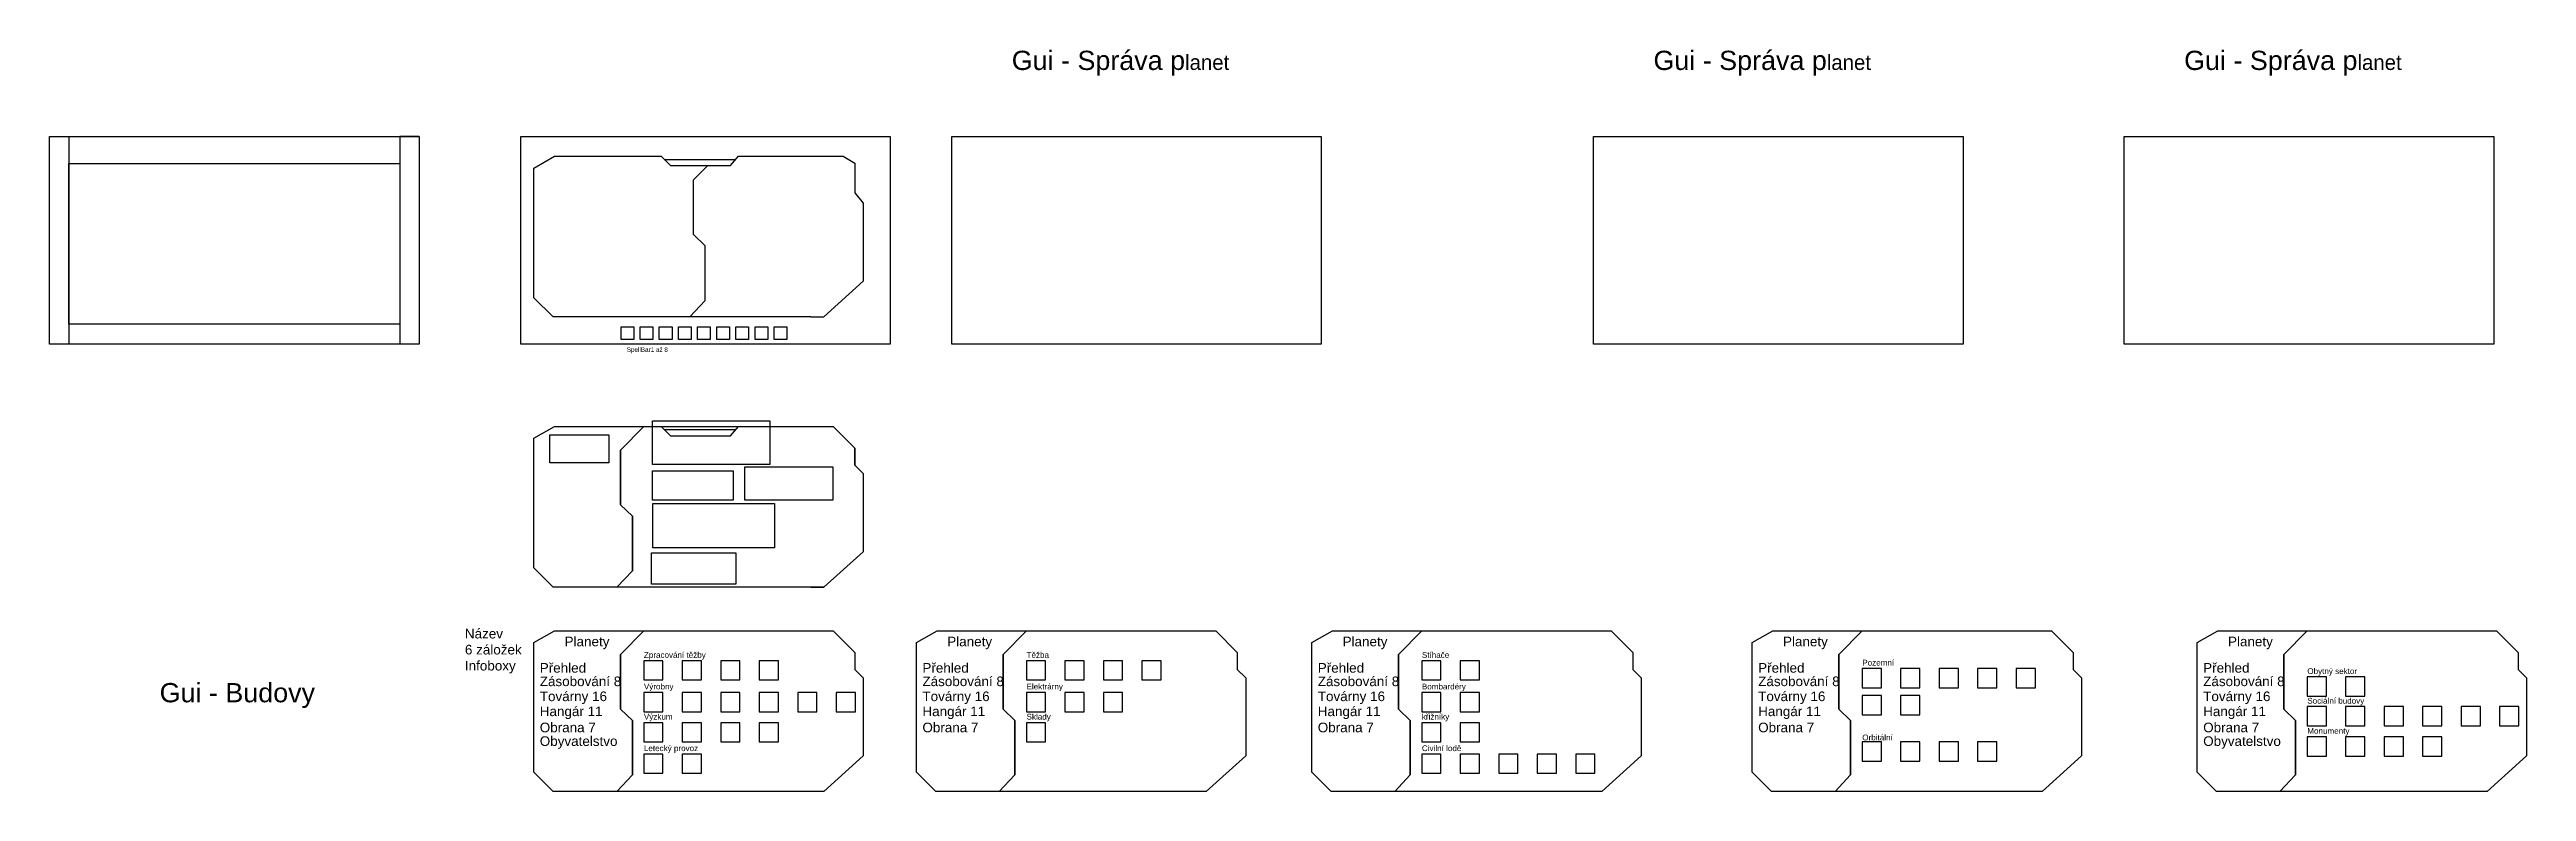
# Model space of a CAD drawing. Header units: millimetres. Extents: x 33057 to 249580, y -15894 to 47997.
# Drawn here: x 47362 to 60231, y -5295 to -1436 of the extents above; entities that cross this region are included whole.
import ezdxf

# ---------------------------------------------------------------- set-up
doc = ezdxf.new("R2010")
doc.units = ezdxf.units.MM
doc.layers.add('Obrys', color=253, linetype='Continuous', lineweight=30)
doc.layers.add('základní', color=4, linetype='Continuous')
doc.styles.get("Standard").update_dxf_attribs({"font": 'arial.ttf'})
picture_1 = doc.add_image_def('image3.png', size_in_pixel=(651, 307))
picture_2 = doc.add_image_def('image4.png', size_in_pixel=(639, 238))
picture_3 = doc.add_image_def('image5.png', size_in_pixel=(657, 240))
picture_4 = doc.add_image_def('image6.png', size_in_pixel=(664, 242))
picture_5 = doc.add_image_def('image7.png', size_in_pixel=(650, 242))
picture_6 = doc.add_image_def('image8.png', size_in_pixel=(656, 248))
picture_7 = doc.add_image_def('image1.png', size_in_pixel=(1921, 1081))
picture_8 = doc.add_image_def('image2.png', size_in_pixel=(599, 291))

msp = doc.modelspace()

# ---------------------------------------------------------------- texts
at = {"layer": 'Obrys', "attachment_point": 1}
for s, width, heights, insert, char_height in [('Gui - Správa p{\\fCascadia Mono|b0|i0|c238|p49;\\H0.79167x;\\C96;\\c32768;lanet}', 1557.37, [348], (52361, -1443), 100), ('Gui - Správa p{\\fCascadia Mono|b0|i0|c238|p49;\\H0.79167x;\\C96;\\c32768;lanet}', 1557.37, [348], (55695, -1443), 100), ('Gui - Správa p{\\fCascadia Mono|b0|i0|c238|p49;\\H0.79167x;\\C96;\\c32768;lanet}', 1557.37, [348], (58452, -1443), 100), ('Název\\P6 záložek^JInfoboxy', 334.2, [813], (49520, -4449), 50), ('Planety', 273.84, [86], (50038, -4490), 50), ('Planety', 273.84, [86], (52026, -4490), 50), ('Planety', 273.84, [86], (54080, -4490), 50), ('Planety', 273.84, [86], (56368, -4490), 50), ('Planety', 273.84, [86], (58680, -4490), 50), ('Přehled', 273.84, [86], (49909, -4627), 50), ('Zpracování těžby', 573.25, [95.2], (50450, -4570), 30), ('Přehled', 273.84, [86], (51897, -4627), 50), ('Těžba', 573.25, [95.2], (52438, -4570), 30), ('Přehled', 273.84, [86], (53951, -4627), 50), ('Stíhače', 573.25, [95.2], (54492, -4570), 30), ('Přehled', 273.84, [86], (56239, -4627), 50), ('Pozemní', 573.25, [95.2], (56780, -4610), 30), ('Přehled', 273.84, [86], (58551, -4627), 50), ('Gui - Budovy', 1557.37, [348], (47934, -4731), 100), ('Zásobování 8', 458.09, [92.1], (49909, -4697), 50), ('Výrobny', 573.25, [95.2], (50450, -4734), 30), ('Elektrárny', 573.25, [95.2], (52438, -4734), 30), ('Zásobování 8', 458.09, [92.1], (53951, -4697), 50), ('Bombardéry', 573.25, [95.2], (54492, -4734), 30), ('Zásobování 8', 458.09, [92.1], (56239, -4697), 50), ('Zásobování 8', 458.09, [92.1], (58551, -4697), 50), ('Obytný sektor', 573.25, [95.2], (59092, -4654), 30), ('Hangár 11', 327.58, [86], (49909, -4853), 50), ('Výzkum', 573.25, [95.2], (50450, -4891), 30), ('Továrny 16', 382.86, [89.1], (51897, -4775), 50), ('Hangár 11', 327.58, [86], (51897, -4853), 50), ('Sklady', 573.25, [95.2], (52438, -4891), 30), ('Továrny 16', 382.86, [89.1], (53951, -4775), 50), ('křižníky', 573.25, [95.2], (54492, -4891), 30), ('Továrny 16', 382.86, [89.1], (56239, -4775), 50), ('Hangár 11', 327.58, [86], (56239, -4853), 50), ('Továrny 16', 382.86, [89.1], (58551, -4775), 50), ('Hangár 11', 327.58, [86], (58551, -4853), 50), ('Sociální budovy', 573.25, [95.2], (59092, -4808), 30), ('Obrana 7', 394.13, [86], (49909, -4937), 50), ('Obyvatelstvo', 394.13, [86], (49909, -5008), 50), ('Obrana 7', 394.13, [86], (51897, -4937), 50), ('Obrana 7', 394.13, [86], (53951, -4937), 50), ('Orbitální', 573.25, [95.2], (56780, -4999), 30), ('Obrana 7', 394.13, [86], (58551, -4937), 50), ('Monumenty', 573.25, [95.2], (59092, -4965), 30), ('Letecký provoz', 573.25, [95.2], (50450, -5055), 30), ('Civilní lodě', 573.25, [95.2], (54492, -5055), 30)]:
    msp.add_mtext_dynamic_manual_height_columns(s, width=width, gutter_width=12.5, heights=heights, dxfattribs=dict(at, insert=insert, char_height=char_height))
at = {"layer": 'Obrys', "color": 114, "true_color": 0x139b48, "char_height": 50, "attachment_point": 1}
for s, width, heights, insert in [('Zásobování 8', 458.09, [92.1], (51897, -4697)), ('Továrny 16', 382.86, [89.1], (49909, -4775)), ('Hangár 11', 327.58, [86], (53951, -4853)), ('Obrana 7', 394.13, [86], (56239, -4937)), ('Obyvatelstvo', 394.13, [86], (58551, -5008))]:
    msp.add_mtext_dynamic_manual_height_columns(s, width=width, gutter_width=12.5, heights=heights, dxfattribs=dict(at, insert=insert))
at = {"layer": 'základní', "insert": (50361, -2985), "char_height": 30, "attachment_point": 1}
msp.add_mtext_dynamic_manual_height_columns('{\\fCascadia Mono|b0|i0|c238|p49;\\H0.79167x;SpellBar1 až 8}', width=407.18, gutter_width=12.5, heights=[66.3], dxfattribs=at)

# ---------------------------------------------------------------- linework, layer by layer
at = {"layer": 'Obrys'}
for points in [[(52049, -1889), (53969, -1889), (53969, -2969), (52049, -2969)], [(55384, -1889), (57304, -1889), (57304, -2969), (55384, -2969)], [(58141, -1889), (60061, -1889), (60061, -2969), (58141, -2969)]]:
    msp.add_lwpolyline(points, close=True, dxfattribs=at)
at = {"layer": 'základní', "lineweight": 30}
for p, q in [((47362, -1889), (47462, -1889)), ((47462, -1889), (47462, -2969)), ((49282, -1889), (49182, -1889)), ((49182, -1889), (49182, -2969)), ((49878, -2053), (49985, -1992)), ((49878, -2727), (49878, -2053)), ((49985, -1992), (50540, -1992)), ((50540, -1992), (50589, -2040)), ((50556, -2008), (50928, -2008)), ((50589, -2040), (50900, -2040)), ((50708, -2114), (50782, -2040)), ((50900, -2040), (50941, -1992)), ((50941, -1992), (51485, -1992)), ((51485, -1992), (51546, -2027)), ((51546, -2027), (51546, -2182)), ((50708, -2399), (50708, -2114)), ((51546, -2182), (51589, -2236)), ((51589, -2236), (51589, -2532)), ((50769, -2458), (50708, -2399)), ((50769, -2741), (50769, -2458)), ((51589, -2532), (51589, -2642)), ((51384, -2827), (51589, -2642)), ((49979, -2827), (49878, -2727)), ((50688, -2827), (49979, -2827)), ((50688, -2827), (50769, -2741)), ((51317, -2827), (50688, -2827)), ((51317, -2827), (51384, -2827)), ((49878, -3458), (49985, -3397)), ((49878, -4132), (49878, -3458)), ((49985, -3397), (50540, -3397)), ((50328, -3520), (50450, -3397)), ((50540, -3397), (50589, -3445)), ((50556, -3413), (50928, -3413)), ((50589, -3445), (50900, -3445)), ((50900, -3445), (50941, -3397)), ((50941, -3397), (51433, -3397)), ((51433, -3397), (51546, -3510)), ((50328, -3805), (50328, -3520)), ((51546, -3510), (51546, -3587)), ((51546, -3598), (51546, -3510)), ((51589, -3641), (51546, -3598)), ((51589, -3641), (51589, -3938)), ((50390, -3864), (50328, -3805)), ((50390, -4147), (50390, -3864)), ((51589, -3938), (51589, -4048)), ((51384, -4233), (51589, -4048)), ((49979, -4233), (49878, -4132)), ((50688, -4233), (49979, -4233)), ((50309, -4233), (50390, -4147)), ((51317, -4233), (50688, -4233)), ((51317, -4233), (51384, -4233)), ((50549, -4715), (50549, -4615)), ((52537, -4715), (52537, -4615)), ((54591, -4715), (54591, -4615)), ((50449, -4715), (50549, -4715)), ((52437, -4715), (52537, -4715)), ((54491, -4715), (54591, -4715)), ((56779, -4756), (56879, -4756)), ((56879, -4756), (56879, -4656)), ((59191, -4799), (59191, -4699)), ((50449, -4880), (50549, -4880)), ((50549, -4880), (50549, -4780)), ((52437, -4880), (52537, -4880)), ((52537, -4880), (52537, -4780)), ((54491, -4880), (54591, -4880)), ((54591, -4880), (54591, -4780)), ((56879, -4896), (56879, -4796)), ((59191, -4953), (59191, -4853)), ((50549, -5037), (50549, -4937)), ((52537, -5037), (52537, -4937)), ((54591, -5037), (54591, -4937)), ((59091, -4953), (59191, -4953)), ((59191, -5111), (59191, -5011)), ((50449, -5037), (50549, -5037)), ((50549, -5200), (50549, -5100)), ((52437, -5037), (52537, -5037)), ((54491, -5037), (54591, -5037)), ((54591, -5200), (54591, -5100)), ((56779, -5137), (56879, -5137)), ((56879, -5137), (56879, -5037)), ((59091, -5111), (59191, -5111)), ((50449, -5200), (50549, -5200))]:
    msp.add_line(p, q, dxfattribs=at)
at = {"layer": 'základní'}
for p, q in [((52049, -1889), (53969, -1889)), ((53969, -1889), (53969, -2969)), ((55384, -1889), (57304, -1889)), ((57304, -1889), (57304, -2969)), ((58141, -1889), (60061, -1889)), ((60061, -1889), (60061, -2969)), ((53969, -2969), (52049, -2969)), ((57304, -2969), (55384, -2969)), ((60061, -2969), (58141, -2969))]:
    msp.add_line(p, q, dxfattribs=at)
at = {"layer": 'základní', "lineweight": 30}
for points in [[(47362, -1889), (49282, -1889), (49282, -2969), (47362, -2969)], [(50331, -2879), (50397, -2879), (50397, -2944), (50331, -2944)], [(50430, -2879), (50496, -2879), (50496, -2944), (50430, -2944)], [(50530, -2879), (50596, -2879), (50596, -2944), (50530, -2944)], [(50629, -2879), (50695, -2879), (50695, -2944), (50629, -2944)], [(50729, -2879), (50795, -2879), (50795, -2944), (50729, -2944)], [(50829, -2879), (50894, -2879), (50894, -2944), (50829, -2944)], [(50928, -2879), (50994, -2879), (50994, -2944), (50928, -2944)], [(51028, -2879), (51093, -2879), (51093, -2944), (51028, -2944)], [(51127, -2879), (51193, -2879), (51193, -2944), (51127, -2944)], [(50309, -4233), (49979, -4233), (49878, -4132), (49878, -3458), (49985, -3397), (50450, -3397), (50328, -3520), (50328, -3805), (50390, -3864), (50390, -4147)], [(50328, -3520), (50450, -3397), (51433, -3397), (51546, -3510), (51546, -3598), (51589, -3641), (51589, -4048), (51384, -4233), (50309, -4233), (50390, -4147), (50390, -3864), (50328, -3805)], [(50309, -5295), (49979, -5295), (49878, -5194), (49878, -4520), (49985, -4459), (50450, -4459), (50328, -4582), (50328, -4867), (50390, -4926), (50390, -5209)], [(50328, -4582), (50450, -4459), (51433, -4459), (51546, -4572), (51546, -4660), (51589, -4703), (51589, -5110), (51384, -5295), (50309, -5295), (50390, -5209), (50390, -4926), (50328, -4867)], [(52296, -5295), (51966, -5295), (51866, -5194), (51866, -4520), (51973, -4459), (52438, -4459), (52316, -4582), (52316, -4867), (52377, -4926), (52377, -5209)], [(52316, -4582), (52438, -4459), (53421, -4459), (53533, -4572), (53533, -4660), (53577, -4703), (53577, -5110), (53372, -5295), (52296, -5295), (52377, -5209), (52377, -4926), (52316, -4867)], [(54351, -5295), (54021, -5295), (53920, -5194), (53920, -4520), (54027, -4459), (54492, -4459), (54370, -4582), (54370, -4867), (54431, -4926), (54431, -5209)], [(54370, -4582), (54492, -4459), (55475, -4459), (55588, -4572), (55588, -4660), (55631, -4703), (55631, -5110), (55426, -5295), (54351, -5295), (54431, -5209), (54431, -4926), (54370, -4867)], [(56639, -5295), (56308, -5295), (56208, -5194), (56208, -4520), (56315, -4459), (56780, -4459), (56658, -4582), (56658, -4867), (56719, -4926), (56719, -5209)], [(56658, -4582), (56780, -4459), (57763, -4459), (57875, -4572), (57875, -4660), (57919, -4703), (57919, -5110), (57714, -5295), (56639, -5295), (56719, -5209), (56719, -4926), (56658, -4867)], [(58950, -5295), (58620, -5295), (58520, -5194), (58520, -4520), (58627, -4459), (59092, -4459), (58970, -4582), (58970, -4867), (59031, -4926), (59031, -5209)], [(58970, -4582), (59092, -4459), (60075, -4459), (60187, -4572), (60187, -4660), (60231, -4703), (60231, -5110), (60026, -5295), (58950, -5295), (59031, -5209), (59031, -4926), (58970, -4867)], [(50549, -4615), (50449, -4615), (50449, -4715), (50549, -4715)], [(50749, -4615), (50649, -4615), (50649, -4715), (50749, -4715)], [(50949, -4615), (50849, -4615), (50849, -4715), (50949, -4715)], [(51149, -4615), (51049, -4615), (51049, -4715), (51149, -4715)], [(52537, -4615), (52437, -4615), (52437, -4715), (52537, -4715)], [(52737, -4615), (52637, -4615), (52637, -4715), (52737, -4715)], [(52937, -4615), (52837, -4615), (52837, -4715), (52937, -4715)], [(53137, -4615), (53037, -4615), (53037, -4715), (53137, -4715)], [(54591, -4615), (54491, -4615), (54491, -4715), (54591, -4715)], [(54791, -4615), (54691, -4615), (54691, -4715), (54791, -4715)], [(56879, -4656), (56779, -4656), (56779, -4756), (56879, -4756)], [(57079, -4656), (56979, -4656), (56979, -4756), (57079, -4756)], [(57279, -4656), (57179, -4656), (57179, -4756), (57279, -4756)], [(57479, -4656), (57379, -4656), (57379, -4756), (57479, -4756)], [(57679, -4656), (57579, -4656), (57579, -4756), (57679, -4756)], [(59191, -4699), (59091, -4699), (59091, -4799), (59191, -4799)], [(59391, -4699), (59291, -4699), (59291, -4799), (59391, -4799)], [(50549, -4780), (50449, -4780), (50449, -4880), (50549, -4880)], [(50749, -4780), (50649, -4780), (50649, -4880), (50749, -4880)], [(50949, -4780), (50849, -4780), (50849, -4880), (50949, -4880)], [(51149, -4780), (51049, -4780), (51049, -4880), (51149, -4880)], [(51349, -4780), (51249, -4780), (51249, -4880), (51349, -4880)], [(51549, -4780), (51449, -4780), (51449, -4880), (51549, -4880)], [(52537, -4780), (52437, -4780), (52437, -4880), (52537, -4880)], [(52737, -4780), (52637, -4780), (52637, -4880), (52737, -4880)], [(52937, -4780), (52837, -4780), (52837, -4880), (52937, -4880)], [(54591, -4780), (54491, -4780), (54491, -4880), (54591, -4880)], [(54791, -4780), (54691, -4780), (54691, -4880), (54791, -4880)], [(56879, -4796), (56779, -4796), (56779, -4896), (56879, -4896)], [(57079, -4796), (56979, -4796), (56979, -4896), (57079, -4896)], [(59191, -4853), (59091, -4853), (59091, -4953), (59191, -4953)], [(59391, -4853), (59291, -4853), (59291, -4953), (59391, -4953)], [(59591, -4853), (59491, -4853), (59491, -4953), (59591, -4953)], [(59791, -4853), (59691, -4853), (59691, -4953), (59791, -4953)], [(59991, -4853), (59891, -4853), (59891, -4953), (59991, -4953)], [(60191, -4853), (60091, -4853), (60091, -4953), (60191, -4953)], [(50549, -4937), (50449, -4937), (50449, -5037), (50549, -5037)], [(50749, -4937), (50649, -4937), (50649, -5037), (50749, -5037)], [(50949, -4937), (50849, -4937), (50849, -5037), (50949, -5037)], [(51149, -4937), (51049, -4937), (51049, -5037), (51149, -5037)], [(52537, -4937), (52437, -4937), (52437, -5037), (52537, -5037)], [(54591, -4937), (54491, -4937), (54491, -5037), (54591, -5037)], [(54791, -4937), (54691, -4937), (54691, -5037), (54791, -5037)], [(59191, -5011), (59091, -5011), (59091, -5111), (59191, -5111)], [(59391, -5011), (59291, -5011), (59291, -5111), (59391, -5111)], [(59591, -5011), (59491, -5011), (59491, -5111), (59591, -5111)], [(59791, -5011), (59691, -5011), (59691, -5111), (59791, -5111)], [(50549, -5100), (50449, -5100), (50449, -5200), (50549, -5200)], [(50749, -5100), (50649, -5100), (50649, -5200), (50749, -5200)], [(54591, -5100), (54491, -5100), (54491, -5200), (54591, -5200)], [(54791, -5100), (54691, -5100), (54691, -5200), (54791, -5200)], [(54991, -5100), (54891, -5100), (54891, -5200), (54991, -5200)], [(55191, -5100), (55091, -5100), (55091, -5200), (55191, -5200)], [(55391, -5100), (55291, -5100), (55291, -5200), (55391, -5200)], [(56879, -5037), (56779, -5037), (56779, -5137), (56879, -5137)], [(57079, -5037), (56979, -5037), (56979, -5137), (57079, -5137)], [(57279, -5037), (57179, -5037), (57179, -5137), (57279, -5137)], [(57479, -5037), (57379, -5037), (57379, -5137), (57479, -5137)]]:
    msp.add_lwpolyline(points, close=True, dxfattribs=at)

msp.set_redraw_order([(e.dxf.handle, doc.entitydb.next_handle()) for e in msp.query("TEXT MTEXT ATTDEF DIMENSION ARC_DIMENSION")])  # texts and dimensions are drawn at this point

# ---------------------------------------------------------------- pictures from other files: only their frames are drawn
at = {"layer": 'základní', "lineweight": 30}
image = msp.add_image(picture_7, insert=(49810, -2969), size_in_units=(1920, 1080), dxfattribs=at)
image.dxf.flags = 7
image = msp.add_image(picture_7, insert=(52049, -2969), size_in_units=(1920, 1080), dxfattribs=at)
image.dxf.flags = 7
image = msp.add_image(picture_7, insert=(55384, -2969), size_in_units=(1920, 1080), dxfattribs=at)
image.dxf.flags = 7
image = msp.add_image(picture_7, insert=(58141, -2969), size_in_units=(1920, 1080), dxfattribs=at)
image.dxf.flags = 7
image = msp.add_image(picture_8, insert=(47462, -2865), size_in_units=(1720, 836), dxfattribs=at)
image.dxf.flags = 7
image = msp.add_image(picture_1, insert=(49961, -3585), size_in_units=(306, 144), dxfattribs=at)
image.dxf.flags = 7
image = msp.add_image(picture_2, insert=(50495, -3594), size_in_units=(610, 227), dxfattribs=at)
image.dxf.flags = 7
image = msp.add_image(picture_3, insert=(50495, -3780), size_in_units=(418, 153), dxfattribs=at)
image.dxf.flags = 7
image = msp.add_image(picture_6, insert=(50975, -3780), size_in_units=(457, 173), dxfattribs=at)
image.dxf.flags = 7
image = msp.add_image(picture_4, insert=(50496, -4028), size_in_units=(633, 231), dxfattribs=at)
image.dxf.flags = 7
image = msp.add_image(picture_5, insert=(50489, -4216), size_in_units=(438, 163), dxfattribs=at)
image.dxf.flags = 7

doc.saveas('drawing.dxf')
